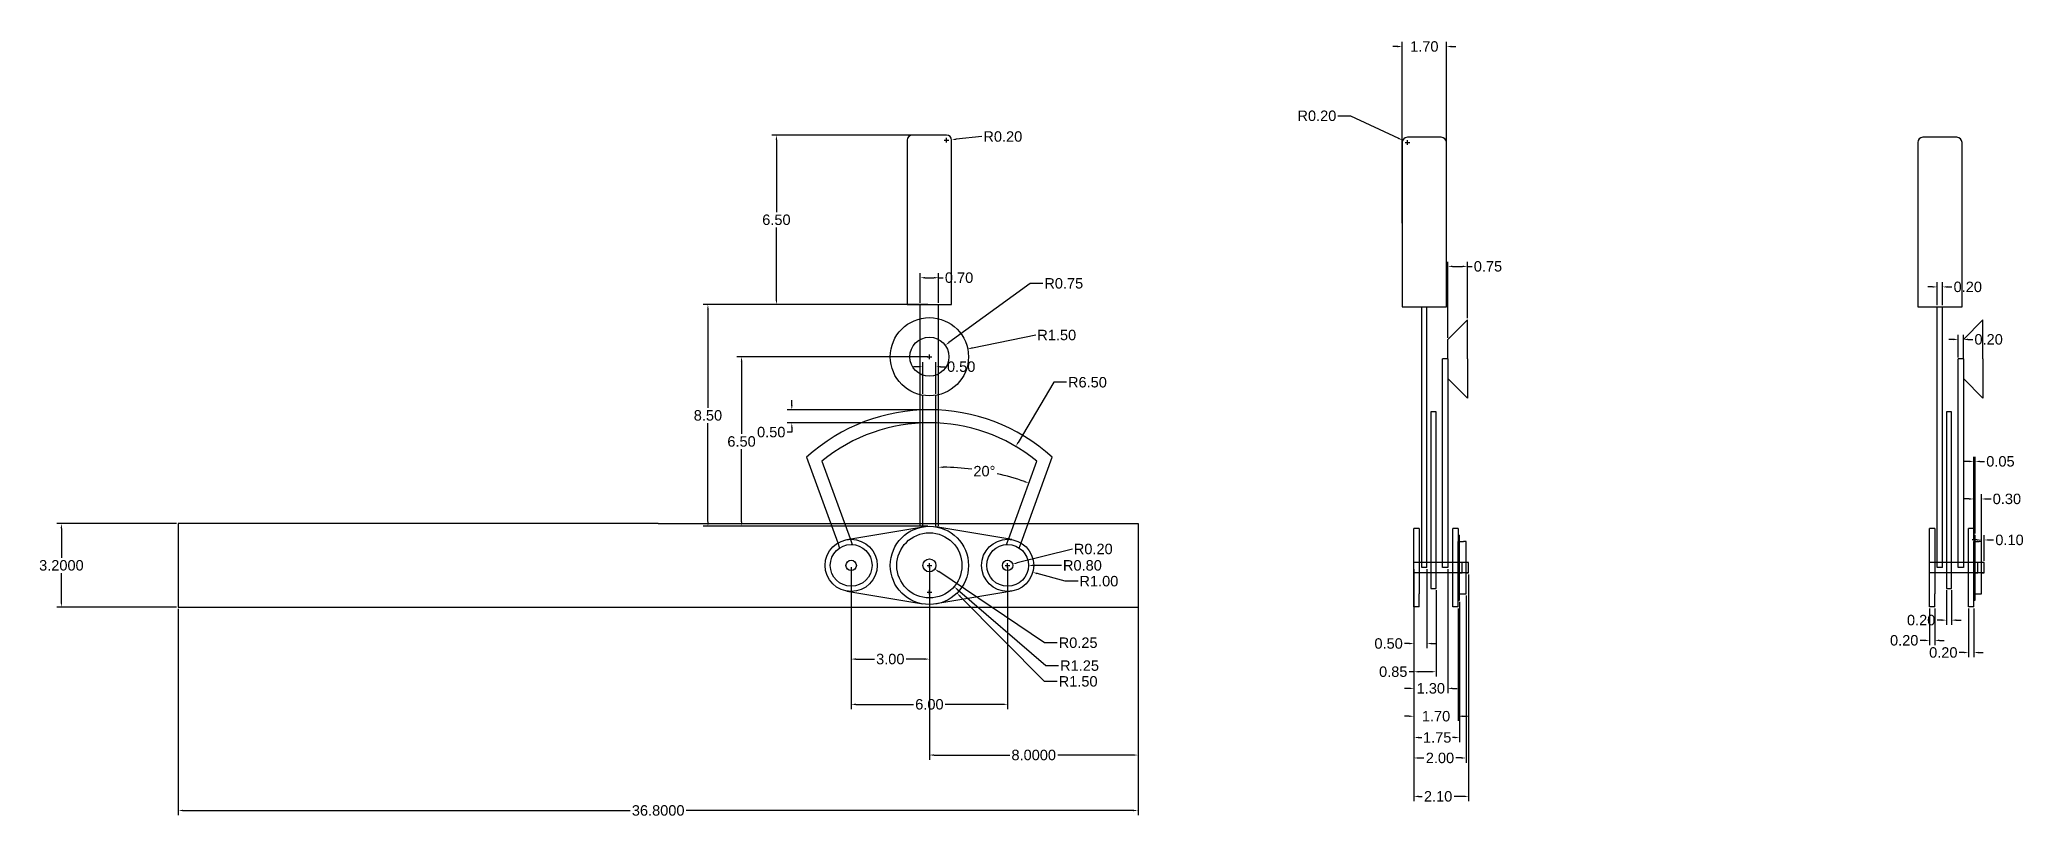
# Model space of a CAD drawing. Header units: inches. Extents: x 10.4 to 86.4, y 3.8 to 33.6.
import ezdxf

# ---------------------------------------------------------------- set-up
doc = ezdxf.new("R2010")
doc.units = ezdxf.units.IN
doc.header["$MEASUREMENT"] = 0
for name, color, linetype in [('Anotari', 40, 'Continuous'), ('Maner', 4, 'Continuous'), ('Maner2', 30, 'Continuous'), ('Prindere', 3, 'Continuous'), ('Roata_Mica', 2, 'Continuous'), ('Roti_Mari', 1, 'Continuous')]:
    doc.layers.add(name, color=color, linetype=linetype)
doc.styles.get("Standard").update_dxf_attribs({"font": 'arial.ttf'})
doc.dimstyles.get("Standard").update_dxf_attribs({"dimtxt": 0.18, "dimasz": 0.18, "dimexe": 0.18, "dimexo": 0.0625, "dimgap": 0.09, "dimtad": 0, "dimtih": 1, "dimtoh": 1, "dimdec": 4, "dimzin": 0, "dimdsep": 46, "dimtxsty": 'Standard', "dimcen": 0.09, "dimadec": 0, "dimazin": 0, "dimtfac": 1, "dimtdec": 4, "dimtofl": 0, "dimtmove": 0, "dimatfit": 3, "dimfxl": 1, "dimtolj": 1, "dimtzin": 0, "dimarcsym": 0})

msp = doc.modelspace()

# ---------------------------------------------------------------- blocks, each defined once
blk = doc.blocks.new('*D39')
at = {"layer": 'Anotari', "color": 0, "lineweight": -2, "transparency": 16777216}
for p, q in [((41.497, 13.373), (41.497, 7.927)), ((47.497, 13.373), (47.497, 7.927)), ((41.677, 8.107), (43.887, 8.107)), ((47.317, 8.107), (45.106, 8.107))]:
    blk.add_line(p, q, dxfattribs=at)
at = {"layer": 'Anotari', "color": 0, "transparency": 16777216}
for points in [[(41.677, 8.137), (41.677, 8.077), (41.497, 8.107)], [(47.317, 8.137), (47.317, 8.077), (47.497, 8.107)]]:
    blk.add_solid(points, dxfattribs=at)
at = {"layer": 'Defpoints', "color": 0, "transparency": 16777216}
for p in [(41.497, 13.435), (47.497, 13.435), (47.497, 8.107)]:
    blk.add_point(p, dxfattribs=at)
at = {"layer": 'Anotari', "color": 0, "transparency": 16777216, "insert": (44.497, 8.107), "char_height": 0.4, "attachment_point": 5}
blk.add_mtext('\\A1;6.00', dxfattribs=at)
blk = doc.blocks.new('*D40')
at = {"layer": 'Anotari', "color": 0, "lineweight": -2, "transparency": 16777216}
for p, q in [((41.497, 13.373), (41.497, 9.663)), ((44.497, 13.373), (44.497, 9.663)), ((41.677, 9.843), (42.388, 9.843)), ((44.317, 9.843), (43.605, 9.843))]:
    blk.add_line(p, q, dxfattribs=at)
at = {"layer": 'Anotari', "color": 0, "transparency": 16777216}
for points in [[(41.677, 9.873), (41.677, 9.813), (41.497, 9.843)], [(44.317, 9.873), (44.317, 9.813), (44.497, 9.843)]]:
    blk.add_solid(points, dxfattribs=at)
at = {"layer": 'Defpoints', "color": 0, "transparency": 16777216}
for p in [(41.497, 13.435), (44.497, 13.435), (41.497, 9.843)]:
    blk.add_point(p, dxfattribs=at)
at = {"layer": 'Anotari', "color": 0, "transparency": 16777216, "insert": (42.997, 9.843), "char_height": 0.4, "attachment_point": 5}
blk.add_mtext('\\A1;3.00', dxfattribs=at)
blk = doc.blocks.new('*D41')
at = {"layer": 'Anotari', "color": 0, "lineweight": -2, "transparency": 16777216}
for p, q in [((44.434, 23.435), (35.825, 23.435)), ((36.005, 23.255), (36.005, 19.48)), ((36.005, 15.115), (36.005, 18.891)), ((44.434, 14.935), (35.825, 14.935))]:
    blk.add_line(p, q, dxfattribs=at)
at = {"layer": 'Anotari', "color": 0, "transparency": 16777216}
for points in [[(35.975, 23.255), (36.035, 23.255), (36.005, 23.435)], [(35.975, 15.115), (36.035, 15.115), (36.005, 14.935)]]:
    blk.add_solid(points, dxfattribs=at)
at = {"layer": 'Defpoints', "color": 0, "transparency": 16777216}
for p in [(36.005, 23.435), (44.497, 23.435), (44.497, 14.935)]:
    blk.add_point(p, dxfattribs=at)
at = {"layer": 'Anotari', "color": 0, "transparency": 16777216, "insert": (36.005, 19.185), "char_height": 0.4, "attachment_point": 5}
blk.add_mtext('\\A1;8.50', dxfattribs=at)
blk = doc.blocks.new('*D42')
at = {"layer": 'Anotari', "color": 0, "lineweight": -2, "transparency": 16777216}
for p, q in [((44.434, 21.435), (37.114, 21.435)), ((37.294, 21.255), (37.294, 18.48)), ((37.294, 15.115), (37.294, 17.891)), ((44.434, 14.935), (37.114, 14.935))]:
    blk.add_line(p, q, dxfattribs=at)
at = {"layer": 'Anotari', "color": 0, "transparency": 16777216}
for points in [[(37.264, 21.255), (37.324, 21.255), (37.294, 21.435)], [(37.264, 15.115), (37.324, 15.115), (37.294, 14.935)]]:
    blk.add_solid(points, dxfattribs=at)
at = {"layer": 'Defpoints', "color": 0, "transparency": 16777216}
for p in [(37.294, 21.435), (44.497, 21.435), (44.497, 14.935)]:
    blk.add_point(p, dxfattribs=at)
at = {"layer": 'Anotari', "color": 0, "transparency": 16777216, "insert": (37.294, 18.185), "char_height": 0.4, "attachment_point": 5}
blk.add_mtext('\\A1;6.50', dxfattribs=at)
blk = doc.blocks.new('*D43')
at = {"layer": 'Anotari', "color": 0, "lineweight": -2, "transparency": 16777216}
for p, q in [((44.067, 21.052), (43.887, 21.052)), ((44.247, 20.019), (44.247, 21.232)), ((44.747, 20.019), (44.747, 21.232)), ((44.927, 21.052), (45.107, 21.052))]:
    blk.add_line(p, q, dxfattribs=at)
at = {"layer": 'Anotari', "color": 0, "transparency": 16777216}
for points in [[(44.067, 21.082), (44.067, 21.022), (44.247, 21.052)], [(44.927, 21.082), (44.927, 21.022), (44.747, 21.052)]]:
    blk.add_solid(points, dxfattribs=at)
at = {"layer": 'Defpoints', "color": 0, "transparency": 16777216}
for p in [(44.747, 21.052), (44.247, 19.956), (44.747, 19.956)]:
    blk.add_point(p, dxfattribs=at)
at = {"layer": 'Anotari', "color": 0, "transparency": 16777216, "insert": (45.715, 21.052), "char_height": 0.4, "attachment_point": 5}
blk.add_mtext('\\A1;0.50', dxfattribs=at)
blk = doc.blocks.new('*D44')
at = {"layer": 'Anotari', "color": 0, "lineweight": -2, "transparency": 16777216}
for p, q in [((44.147, 23.498), (44.147, 24.645)), ((44.327, 24.465), (44.667, 24.465)), ((44.847, 23.498), (44.847, 24.645)), ((44.847, 24.465), (45.027, 24.465))]:
    blk.add_line(p, q, dxfattribs=at)
at = {"layer": 'Anotari', "color": 0, "transparency": 16777216}
for points in [[(44.327, 24.495), (44.327, 24.435), (44.147, 24.465)], [(44.667, 24.495), (44.667, 24.435), (44.847, 24.465)]]:
    blk.add_solid(points, dxfattribs=at)
at = {"layer": 'Defpoints', "color": 0, "transparency": 16777216}
for p in [(44.847, 24.465), (44.147, 23.435), (44.847, 23.435)]:
    blk.add_point(p, dxfattribs=at)
at = {"layer": 'Anotari', "color": 0, "transparency": 16777216, "insert": (45.635, 24.465), "char_height": 0.4, "attachment_point": 5}
blk.add_mtext('\\A1;0.70', dxfattribs=at)
blk = doc.blocks.new('*D45')
at = {"layer": 'Anotari', "color": 0, "lineweight": -2, "transparency": 16777216}
for p, q in [((44.434, 19.404), (39.041, 19.404)), ((39.221, 19.584), (39.221, 19.764)), ((44.434, 18.904), (39.041, 18.904)), ((39.221, 18.544), (39.041, 18.544)), ((39.221, 18.724), (39.221, 18.544))]:
    blk.add_line(p, q, dxfattribs=at)
at = {"layer": 'Anotari', "color": 0, "transparency": 16777216}
for points in [[(39.191, 19.584), (39.251, 19.584), (39.221, 19.404)], [(39.191, 18.724), (39.251, 18.724), (39.221, 18.904)]]:
    blk.add_solid(points, dxfattribs=at)
at = {"layer": 'Defpoints', "color": 0, "transparency": 16777216}
for p in [(44.497, 19.404), (39.221, 18.904), (44.497, 18.904)]:
    blk.add_point(p, dxfattribs=at)
at = {"layer": 'Anotari', "color": 0, "transparency": 16777216, "insert": (38.432, 18.544), "char_height": 0.4, "attachment_point": 5}
blk.add_mtext('\\A1;0.50', dxfattribs=at)
blk = doc.blocks.new('*D46')
at = {"layer": 'Anotari', "color": 0, "lineweight": -2, "transparency": 16777216}
for p, q in [((44.434, 29.935), (38.451, 29.935)), ((38.631, 29.755), (38.631, 26.98)), ((38.631, 23.615), (38.631, 26.391)), ((44.434, 23.435), (38.451, 23.435))]:
    blk.add_line(p, q, dxfattribs=at)
at = {"layer": 'Anotari', "color": 0, "transparency": 16777216}
for points in [[(38.601, 29.755), (38.661, 29.755), (38.631, 29.935)], [(38.601, 23.615), (38.661, 23.615), (38.631, 23.435)]]:
    blk.add_solid(points, dxfattribs=at)
at = {"layer": 'Defpoints', "color": 0, "transparency": 16777216}
for p in [(38.631, 29.935), (44.497, 29.935), (44.497, 23.435)]:
    blk.add_point(p, dxfattribs=at)
at = {"layer": 'Anotari', "color": 0, "transparency": 16777216, "insert": (38.631, 26.685), "char_height": 0.4, "attachment_point": 5}
blk.add_mtext('\\A1;6.50', dxfattribs=at)
blk = doc.blocks.new('*D47')
at = {"layer": 'Anotari', "color": 0, "lineweight": -2, "transparency": 16777216}
for start, end in [(82.77813, 88.98227), (71.01773, 77.19789)]:
    blk.add_arc((44.847, 7.067), 10.134, start, end, dxfattribs=at)
at = {"layer": 'Anotari', "color": 0, "transparency": 16777216}
for points in [[(45.026, 17.169), (45.027, 17.229), (44.847, 17.201)], [(48.153, 16.678), (48.133, 16.621), (48.312, 16.589)]]:
    blk.add_solid(points, dxfattribs=at)
at = {"layer": 'Defpoints', "color": 0, "transparency": 16777216}
for p in [(44.847, 19.956), (47.184, 16.927), (48.618, 17.43), (44.847, 14.935), (47.539, 14.465)]:
    blk.add_point(p, dxfattribs=at)
at = {"layer": 'Anotari', "color": 0, "transparency": 16777216, "insert": (46.606, 17.047), "char_height": 0.4, "attachment_point": 5}
blk.add_mtext('\\A1;20°', dxfattribs=at)
blk = doc.blocks.new('*D48')
at = {"layer": 'Anotari', "color": 0, "lineweight": -2, "transparency": 16777216}
for p, q in [((49.265, 20.455), (47.9, 18.152)), ((49.755, 20.455), (49.265, 20.455)), ((44.407, 12.404), (44.587, 12.404)), ((44.497, 12.314), (44.497, 12.494))]:
    blk.add_line(p, q, dxfattribs=at)
at = {"layer": 'Anotari', "color": 0, "transparency": 16777216}
blk.add_solid([(47.875, 18.167), (47.926, 18.137), (47.809, 17.997)], dxfattribs=at)
at = {"layer": 'Defpoints', "color": 0, "transparency": 16777216}
for p in [(47.809, 17.997), (44.497, 12.404)]:
    blk.add_point(p, dxfattribs=at)
at = {"layer": 'Anotari', "color": 0, "transparency": 16777216, "insert": (50.556, 20.455), "char_height": 0.4, "attachment_point": 5}
blk.add_mtext('\\A1;R6.50', dxfattribs=at)
blk = doc.blocks.new('*D49')
at = {"layer": 'Anotari', "color": 0, "lineweight": -2, "transparency": 16777216}
for p, q in [((48.578, 22.266), (46.143, 21.77)), ((44.407, 21.435), (44.587, 21.435)), ((44.497, 21.345), (44.497, 21.525))]:
    blk.add_line(p, q, dxfattribs=at)
at = {"layer": 'Anotari', "color": 0, "transparency": 16777216}
blk.add_solid([(46.137, 21.8), (46.149, 21.741), (45.966, 21.734)], dxfattribs=at)
at = {"layer": 'Defpoints', "color": 0, "transparency": 16777216}
for p in [(44.497, 21.435), (45.966, 21.734)]:
    blk.add_point(p, dxfattribs=at)
at = {"layer": 'Anotari', "color": 0, "transparency": 16777216, "insert": (49.378, 22.266), "char_height": 0.4, "attachment_point": 5}
blk.add_mtext('\\A1;R1.50', dxfattribs=at)
blk = doc.blocks.new('*D50')
at = {"layer": 'Anotari', "color": 0, "lineweight": -2, "transparency": 16777216}
for p, q in [((44.407, 13.435), (44.587, 13.435)), ((44.497, 13.345), (44.497, 13.525)), ((48.963, 9.59), (45.58, 12.502)), ((49.451, 9.59), (48.963, 9.59))]:
    blk.add_line(p, q, dxfattribs=at)
at = {"layer": 'Anotari', "color": 0, "transparency": 16777216}
blk.add_solid([(45.6, 12.525), (45.561, 12.48), (45.444, 12.62)], dxfattribs=at)
at = {"layer": 'Defpoints', "color": 0, "transparency": 16777216}
for p in [(44.497, 13.435), (45.444, 12.62)]:
    blk.add_point(p, dxfattribs=at)
at = {"layer": 'Anotari', "color": 0, "transparency": 16777216, "insert": (50.254, 9.59), "char_height": 0.4, "attachment_point": 5}
blk.add_mtext('\\A1;R1.25', dxfattribs=at)
blk = doc.blocks.new('*D51')
at = {"layer": 'Anotari', "color": 0, "lineweight": -2, "transparency": 16777216}
for p, q in [((44.407, 13.435), (44.587, 13.435)), ((44.497, 13.345), (44.497, 13.525)), ((48.908, 8.986), (45.679, 12.242)), ((49.398, 8.986), (48.908, 8.986))]:
    blk.add_line(p, q, dxfattribs=at)
at = {"layer": 'Anotari', "color": 0, "transparency": 16777216}
blk.add_solid([(45.701, 12.263), (45.658, 12.221), (45.553, 12.37)], dxfattribs=at)
at = {"layer": 'Defpoints', "color": 0, "transparency": 16777216}
for p in [(44.497, 13.435), (45.553, 12.37)]:
    blk.add_point(p, dxfattribs=at)
at = {"layer": 'Anotari', "color": 0, "transparency": 16777216, "insert": (50.199, 8.986), "char_height": 0.4, "attachment_point": 5}
blk.add_mtext('\\A1;R1.50', dxfattribs=at)
blk = doc.blocks.new('*D52')
at = {"layer": 'Anotari', "color": 0, "lineweight": -2, "transparency": 16777216}
for p, q in [((44.407, 13.435), (44.587, 13.435)), ((44.497, 13.345), (44.497, 13.525)), ((48.908, 10.468), (44.853, 13.195)), ((49.396, 10.468), (48.908, 10.468))]:
    blk.add_line(p, q, dxfattribs=at)
at = {"layer": 'Anotari', "color": 0, "transparency": 16777216}
blk.add_solid([(44.87, 13.22), (44.837, 13.17), (44.704, 13.296)], dxfattribs=at)
at = {"layer": 'Defpoints', "color": 0, "transparency": 16777216}
for p in [(44.497, 13.435), (44.704, 13.296)]:
    blk.add_point(p, dxfattribs=at)
at = {"layer": 'Anotari', "color": 0, "transparency": 16777216, "insert": (50.199, 10.468), "char_height": 0.4, "attachment_point": 5}
blk.add_mtext('\\A1;R0.25', dxfattribs=at)
blk = doc.blocks.new('*D53')
at = {"layer": 'Anotari', "color": 0, "lineweight": -2, "transparency": 16777216}
for p, q in [((49.978, 14.062), (47.865, 13.528)), ((47.407, 13.435), (47.587, 13.435)), ((47.497, 13.345), (47.497, 13.525))]:
    blk.add_line(p, q, dxfattribs=at)
at = {"layer": 'Anotari', "color": 0, "transparency": 16777216}
blk.add_solid([(47.858, 13.557), (47.872, 13.499), (47.69, 13.484)], dxfattribs=at)
at = {"layer": 'Defpoints', "color": 0, "transparency": 16777216}
for p in [(47.497, 13.435), (47.69, 13.484)]:
    blk.add_point(p, dxfattribs=at)
at = {"layer": 'Anotari', "color": 0, "transparency": 16777216, "insert": (50.779, 14.062), "char_height": 0.4, "attachment_point": 5}
blk.add_mtext('\\A1;R0.20', dxfattribs=at)
blk = doc.blocks.new('*D54')
at = {"layer": 'Anotari', "color": 0, "lineweight": -2, "transparency": 16777216}
for p, q in [((47.407, 13.435), (47.587, 13.435)), ((47.497, 13.345), (47.497, 13.525)), ((49.563, 13.435), (48.477, 13.435))]:
    blk.add_line(p, q, dxfattribs=at)
at = {"layer": 'Anotari', "color": 0, "transparency": 16777216}
blk.add_solid([(48.477, 13.465), (48.477, 13.405), (48.297, 13.435)], dxfattribs=at)
at = {"layer": 'Defpoints', "color": 0, "transparency": 16777216}
for p in [(47.497, 13.435), (48.297, 13.435)]:
    blk.add_point(p, dxfattribs=at)
at = {"layer": 'Anotari', "color": 0, "transparency": 16777216, "insert": (50.363, 13.435), "char_height": 0.4, "attachment_point": 5}
blk.add_mtext('\\A1;R0.80', dxfattribs=at)
blk = doc.blocks.new('*D55')
at = {"layer": 'Anotari', "color": 0, "lineweight": -2, "transparency": 16777216}
for p, q in [((47.407, 13.435), (47.587, 13.435)), ((47.497, 13.345), (47.497, 13.525)), ((49.704, 12.828), (48.634, 13.122)), ((50.195, 12.828), (49.704, 12.828))]:
    blk.add_line(p, q, dxfattribs=at)
at = {"layer": 'Anotari', "color": 0, "transparency": 16777216}
blk.add_solid([(48.642, 13.151), (48.626, 13.093), (48.461, 13.17)], dxfattribs=at)
at = {"layer": 'Defpoints', "color": 0, "transparency": 16777216}
for p in [(47.497, 13.435), (48.461, 13.17)]:
    blk.add_point(p, dxfattribs=at)
at = {"layer": 'Anotari', "color": 0, "transparency": 16777216, "insert": (50.995, 12.828), "char_height": 0.4, "attachment_point": 5}
blk.add_mtext('\\A1;R1.00', dxfattribs=at)
blk = doc.blocks.new('*D56')
at = {"layer": 'Anotari', "color": 0, "lineweight": -2, "transparency": 16777216}
for p, q in [((45.057, 29.735), (45.237, 29.735)), ((45.147, 29.645), (45.147, 29.825)), ((46.512, 29.877), (45.524, 29.774))]:
    blk.add_line(p, q, dxfattribs=at)
at = {"layer": 'Anotari', "color": 0, "transparency": 16777216}
blk.add_solid([(45.521, 29.804), (45.528, 29.745), (45.345, 29.756)], dxfattribs=at)
at = {"layer": 'Defpoints', "color": 0, "transparency": 16777216}
for p in [(45.147, 29.735), (45.345, 29.756)]:
    blk.add_point(p, dxfattribs=at)
at = {"layer": 'Anotari', "color": 0, "transparency": 16777216, "insert": (47.312, 29.877), "char_height": 0.4, "attachment_point": 5}
blk.add_mtext('\\A1;R0.20', dxfattribs=at)
blk = doc.blocks.new('*D60')
at = {"layer": 'Anotari', "color": 0, "lineweight": -2, "transparency": 16777216}
for p, q in [((15.697, 11.773), (15.697, 3.858)), ((52.497, 11.773), (52.497, 3.858)), ((15.877, 4.038), (33.022, 4.038)), ((52.317, 4.038), (35.171, 4.038))]:
    blk.add_line(p, q, dxfattribs=at)
at = {"layer": 'Anotari', "color": 0, "transparency": 16777216}
for points in [[(15.877, 4.068), (15.877, 4.008), (15.697, 4.038)], [(52.317, 4.068), (52.317, 4.008), (52.497, 4.038)]]:
    blk.add_solid(points, dxfattribs=at)
at = {"layer": 'Defpoints', "color": 0, "transparency": 16777216}
for p in [(15.697, 11.835), (52.497, 11.835), (15.697, 4.038)]:
    blk.add_point(p, dxfattribs=at)
at = {"layer": 'Anotari', "color": 0, "transparency": 16777216, "insert": (34.097, 4.038), "char_height": 0.4, "attachment_point": 5}
blk.add_mtext('\\A1;36.8000', dxfattribs=at)
blk = doc.blocks.new('*D61')
at = {"layer": 'Anotari', "color": 0, "lineweight": -2, "transparency": 16777216}
for p, q in [((15.634, 15.035), (11.035, 15.035)), ((11.215, 14.855), (11.215, 13.73)), ((11.215, 12.015), (11.215, 13.141)), ((15.634, 11.835), (11.035, 11.835))]:
    blk.add_line(p, q, dxfattribs=at)
at = {"layer": 'Anotari', "color": 0, "transparency": 16777216}
for points in [[(11.185, 14.855), (11.245, 14.855), (11.215, 15.035)], [(11.185, 12.015), (11.245, 12.015), (11.215, 11.835)]]:
    blk.add_solid(points, dxfattribs=at)
at = {"layer": 'Defpoints', "color": 0, "transparency": 16777216}
for p in [(15.697, 15.035), (11.215, 11.835), (15.697, 11.835)]:
    blk.add_point(p, dxfattribs=at)
at = {"layer": 'Anotari', "color": 0, "transparency": 16777216, "insert": (11.215, 13.435), "char_height": 0.4, "attachment_point": 5}
blk.add_mtext('\\A1;3.2000', dxfattribs=at)
blk = doc.blocks.new('*D62')
at = {"layer": 'Anotari', "color": 0, "lineweight": -2, "transparency": 16777216}
for p, q in [((44.497, 13.283), (44.497, 5.983)), ((52.497, 13.373), (52.497, 5.983)), ((44.677, 6.163), (47.577, 6.163)), ((52.317, 6.163), (49.416, 6.163))]:
    blk.add_line(p, q, dxfattribs=at)
at = {"layer": 'Anotari', "color": 0, "transparency": 16777216}
for points in [[(44.677, 6.193), (44.677, 6.133), (44.497, 6.163)], [(52.317, 6.193), (52.317, 6.133), (52.497, 6.163)]]:
    blk.add_solid(points, dxfattribs=at)
at = {"layer": 'Defpoints', "color": 0, "transparency": 16777216}
for p in [(44.497, 13.345), (52.497, 13.435), (52.497, 6.163)]:
    blk.add_point(p, dxfattribs=at)
at = {"layer": 'Anotari', "color": 0, "transparency": 16777216, "insert": (48.497, 6.163), "char_height": 0.4, "attachment_point": 5}
blk.add_mtext('\\A1;8.0000', dxfattribs=at)
blk = doc.blocks.new('*D63')
at = {"layer": 'Anotari', "color": 0, "lineweight": -2, "transparency": 16777216}
for p, q in [((62.623, 26.562), (62.623, 33.509)), ((64.323, 26.562), (64.323, 33.509)), ((62.443, 33.329), (62.263, 33.329)), ((64.503, 33.329), (64.683, 33.329))]:
    blk.add_line(p, q, dxfattribs=at)
at = {"layer": 'Anotari', "color": 0, "transparency": 16777216}
for points in [[(62.443, 33.359), (62.443, 33.299), (62.623, 33.329)], [(64.503, 33.359), (64.503, 33.299), (64.323, 33.329)]]:
    blk.add_solid(points, dxfattribs=at)
at = {"layer": 'Defpoints', "color": 0, "transparency": 16777216}
for p in [(64.323, 33.329), (62.623, 26.499), (64.323, 26.499)]:
    blk.add_point(p, dxfattribs=at)
at = {"layer": 'Anotari', "color": 0, "transparency": 16777216, "insert": (63.473, 33.329), "char_height": 0.4, "attachment_point": 5}
blk.add_mtext('\\A1;1.70', dxfattribs=at)
blk = doc.blocks.new('*D64')
at = {"layer": 'Anotari', "color": 0, "lineweight": -2, "transparency": 16777216}
for p, q in [((60.155, 30.672), (60.645, 30.672)), ((60.645, 30.672), (62.479, 29.811)), ((62.823, 29.559), (62.823, 29.739)), ((62.733, 29.649), (62.913, 29.649))]:
    blk.add_line(p, q, dxfattribs=at)
at = {"layer": 'Anotari', "color": 0, "transparency": 16777216}
blk.add_solid([(62.492, 29.838), (62.466, 29.784), (62.642, 29.734)], dxfattribs=at)
at = {"layer": 'Defpoints', "color": 0, "transparency": 16777216}
for p in [(62.642, 29.734), (62.823, 29.649)]:
    blk.add_point(p, dxfattribs=at)
at = {"layer": 'Anotari', "color": 0, "transparency": 16777216, "insert": (59.354, 30.672), "char_height": 0.4, "attachment_point": 5}
blk.add_mtext('\\A1;R0.20', dxfattribs=at)
blk = doc.blocks.new('*D66')
at = {"layer": 'Anotari', "color": 0, "lineweight": -2, "transparency": 16777216}
for p, q in [((63.073, 13.287), (63.073, 10.258)), ((63.573, 13.287), (63.573, 10.258)), ((62.893, 10.438), (62.713, 10.438)), ((63.753, 10.438), (63.933, 10.438))]:
    blk.add_line(p, q, dxfattribs=at)
at = {"layer": 'Anotari', "color": 0, "transparency": 16777216}
for points in [[(62.893, 10.468), (62.893, 10.408), (63.073, 10.438)], [(63.753, 10.468), (63.753, 10.408), (63.573, 10.438)]]:
    blk.add_solid(points, dxfattribs=at)
at = {"layer": 'Defpoints', "color": 0, "transparency": 16777216}
for p in [(63.073, 13.349), (63.573, 13.349), (63.073, 10.438)]:
    blk.add_point(p, dxfattribs=at)
at = {"layer": 'Anotari', "color": 0, "transparency": 16777216, "insert": (62.104, 10.438), "char_height": 0.4, "attachment_point": 5}
blk.add_mtext('\\A1;0.50', dxfattribs=at)
blk = doc.blocks.new('*D67')
at = {"layer": 'Anotari', "color": 0, "lineweight": -2, "transparency": 16777216}
for p, q in [((63.923, 12.487), (63.923, 9.178)), ((63.073, 11.787), (63.073, 9.178)), ((63.073, 9.358), (62.893, 9.358)), ((63.743, 9.358), (63.253, 9.358))]:
    blk.add_line(p, q, dxfattribs=at)
at = {"layer": 'Anotari', "color": 0, "transparency": 16777216}
for points in [[(63.253, 9.388), (63.253, 9.328), (63.073, 9.358)], [(63.743, 9.388), (63.743, 9.328), (63.923, 9.358)]]:
    blk.add_solid(points, dxfattribs=at)
at = {"layer": 'Defpoints', "color": 0, "transparency": 16777216}
for p in [(63.923, 12.549), (63.073, 11.849), (63.073, 9.358)]:
    blk.add_point(p, dxfattribs=at)
at = {"layer": 'Anotari', "color": 0, "transparency": 16777216, "insert": (62.282, 9.358), "char_height": 0.4, "attachment_point": 5}
blk.add_mtext('\\A1;0.85', dxfattribs=at)
blk = doc.blocks.new('*D68')
at = {"layer": 'Anotari', "color": 0, "lineweight": -2, "transparency": 16777216}
for p, q in [((63.073, 13.287), (63.073, 8.539)), ((64.373, 13.287), (64.373, 8.539)), ((62.893, 8.719), (62.713, 8.719)), ((64.553, 8.719), (64.733, 8.719))]:
    blk.add_line(p, q, dxfattribs=at)
at = {"layer": 'Anotari', "color": 0, "transparency": 16777216}
for points in [[(62.893, 8.749), (62.893, 8.689), (63.073, 8.719)], [(64.553, 8.749), (64.553, 8.689), (64.373, 8.719)]]:
    blk.add_solid(points, dxfattribs=at)
at = {"layer": 'Defpoints', "color": 0, "transparency": 16777216}
for p in [(63.073, 13.349), (64.373, 13.349), (63.073, 8.719)]:
    blk.add_point(p, dxfattribs=at)
at = {"layer": 'Anotari', "color": 0, "transparency": 16777216, "insert": (63.723, 8.719), "char_height": 0.4, "attachment_point": 5}
blk.add_mtext('\\A1;1.30', dxfattribs=at)
blk = doc.blocks.new('*D69')
at = {"layer": 'Anotari', "color": 0, "lineweight": -2, "transparency": 16777216}
for p, q in [((63.073, 11.787), (63.073, 7.471)), ((64.773, 11.787), (64.773, 7.471)), ((62.893, 7.651), (62.713, 7.651)), ((64.953, 7.651), (65.133, 7.651))]:
    blk.add_line(p, q, dxfattribs=at)
at = {"layer": 'Anotari', "color": 0, "transparency": 16777216}
for points in [[(62.893, 7.681), (62.893, 7.621), (63.073, 7.651)], [(64.953, 7.681), (64.953, 7.621), (64.773, 7.651)]]:
    blk.add_solid(points, dxfattribs=at)
at = {"layer": 'Defpoints', "color": 0, "transparency": 16777216}
for p in [(63.073, 11.849), (64.773, 11.849), (63.073, 7.651)]:
    blk.add_point(p, dxfattribs=at)
at = {"layer": 'Anotari', "color": 0, "transparency": 16777216, "insert": (63.923, 7.651), "char_height": 0.4, "attachment_point": 5}
blk.add_mtext('\\A1;1.70', dxfattribs=at)
blk = doc.blocks.new('*D70')
at = {"layer": 'Anotari', "color": 0, "lineweight": -2, "transparency": 16777216}
for p, q in [((65.073, 12.287), (65.073, 5.871)), ((63.073, 11.787), (63.073, 5.871)), ((63.253, 6.051), (63.461, 6.051)), ((64.893, 6.051), (64.685, 6.051))]:
    blk.add_line(p, q, dxfattribs=at)
at = {"layer": 'Anotari', "color": 0, "transparency": 16777216}
for points in [[(63.253, 6.081), (63.253, 6.021), (63.073, 6.051)], [(64.893, 6.081), (64.893, 6.021), (65.073, 6.051)]]:
    blk.add_solid(points, dxfattribs=at)
at = {"layer": 'Defpoints', "color": 0, "transparency": 16777216}
for p in [(65.073, 12.349), (63.073, 11.849), (63.073, 6.051)]:
    blk.add_point(p, dxfattribs=at)
at = {"layer": 'Anotari', "color": 0, "transparency": 16777216, "insert": (64.073, 6.051), "char_height": 0.4, "attachment_point": 5}
blk.add_mtext('\\A1;2.00', dxfattribs=at)
blk = doc.blocks.new('*D71')
at = {"layer": 'Anotari', "color": 0, "lineweight": -2, "transparency": 16777216}
for p, q in [((63.073, 11.787), (63.073, 6.656)), ((64.823, 12.037), (64.823, 6.656)), ((63.253, 6.836), (63.375, 6.836)), ((64.643, 6.836), (64.559, 6.836))]:
    blk.add_line(p, q, dxfattribs=at)
at = {"layer": 'Anotari', "color": 0, "transparency": 16777216}
for points in [[(63.253, 6.866), (63.253, 6.806), (63.073, 6.836)], [(64.643, 6.866), (64.643, 6.806), (64.823, 6.836)]]:
    blk.add_solid(points, dxfattribs=at)
at = {"layer": 'Defpoints', "color": 0, "transparency": 16777216}
for p in [(63.073, 11.849), (64.823, 12.099), (63.073, 6.836)]:
    blk.add_point(p, dxfattribs=at)
at = {"layer": 'Anotari', "color": 0, "transparency": 16777216, "insert": (63.967, 6.836), "char_height": 0.4, "attachment_point": 5}
blk.add_mtext('\\A1;1.75', dxfattribs=at)
blk = doc.blocks.new('*D72')
at = {"layer": 'Anotari', "color": 0, "lineweight": -2, "transparency": 16777216}
for p, q in [((63.073, 13.087), (63.073, 4.398)), ((65.173, 13.087), (65.173, 4.398)), ((63.253, 4.578), (63.391, 4.578)), ((64.993, 4.578), (64.615, 4.578))]:
    blk.add_line(p, q, dxfattribs=at)
at = {"layer": 'Anotari', "color": 0, "transparency": 16777216}
for points in [[(63.253, 4.608), (63.253, 4.548), (63.073, 4.578)], [(64.993, 4.608), (64.993, 4.548), (65.173, 4.578)]]:
    blk.add_solid(points, dxfattribs=at)
at = {"layer": 'Defpoints', "color": 0, "transparency": 16777216}
for p in [(63.073, 13.149), (65.173, 13.149), (63.073, 4.578)]:
    blk.add_point(p, dxfattribs=at)
at = {"layer": 'Anotari', "color": 0, "transparency": 16777216, "insert": (64.003, 4.578), "char_height": 0.4, "attachment_point": 5}
blk.add_mtext('\\A1;2.10', dxfattribs=at)
blk = doc.blocks.new('*D73')
at = {"layer": 'Anotari', "color": 0, "lineweight": -2, "transparency": 16777216}
for p, q in [((64.373, 22.162), (64.373, 25.08)), ((64.553, 24.9), (64.943, 24.9)), ((65.123, 22.912), (65.123, 25.08)), ((65.123, 24.9), (65.303, 24.9))]:
    blk.add_line(p, q, dxfattribs=at)
at = {"layer": 'Anotari', "color": 0, "transparency": 16777216}
for points in [[(64.553, 24.93), (64.553, 24.87), (64.373, 24.9)], [(64.943, 24.93), (64.943, 24.87), (65.123, 24.9)]]:
    blk.add_solid(points, dxfattribs=at)
at = {"layer": 'Defpoints', "color": 0, "transparency": 16777216}
for p in [(65.123, 24.9), (65.123, 22.849), (64.373, 22.099)]:
    blk.add_point(p, dxfattribs=at)
at = {"layer": 'Anotari', "color": 0, "transparency": 16777216, "insert": (65.914, 24.9), "char_height": 0.4, "attachment_point": 5}
blk.add_mtext('\\A1;0.75', dxfattribs=at)
blk = doc.blocks.new('*D93')
at = {"layer": 'Anotari', "color": 0, "lineweight": -2, "transparency": 16777216}
for p, q in [((82.842, 11.787), (82.842, 10.379)), ((83.042, 11.787), (83.042, 10.379)), ((82.662, 10.559), (82.482, 10.559)), ((83.222, 10.559), (83.402, 10.559))]:
    blk.add_line(p, q, dxfattribs=at)
at = {"layer": 'Anotari', "color": 0, "transparency": 16777216}
for points in [[(82.662, 10.589), (82.662, 10.529), (82.842, 10.559)], [(83.222, 10.589), (83.222, 10.529), (83.042, 10.559)]]:
    blk.add_solid(points, dxfattribs=at)
at = {"layer": 'Defpoints', "color": 0, "transparency": 16777216}
for p in [(82.842, 11.849), (83.042, 11.849), (82.842, 10.559)]:
    blk.add_point(p, dxfattribs=at)
at = {"layer": 'Anotari', "color": 0, "transparency": 16777216, "insert": (81.873, 10.559), "char_height": 0.4, "attachment_point": 5}
blk.add_mtext('\\A1;0.20', dxfattribs=at)
blk = doc.blocks.new('*D96')
at = {"layer": 'Anotari', "color": 0, "lineweight": -2, "transparency": 16777216}
for p, q in [((82.962, 24.112), (82.782, 24.112)), ((83.142, 23.412), (83.142, 24.292)), ((83.342, 23.412), (83.342, 24.292)), ((83.522, 24.112), (83.702, 24.112))]:
    blk.add_line(p, q, dxfattribs=at)
at = {"layer": 'Anotari', "color": 0, "transparency": 16777216}
for points in [[(82.962, 24.142), (82.962, 24.082), (83.142, 24.112)], [(83.522, 24.142), (83.522, 24.082), (83.342, 24.112)]]:
    blk.add_solid(points, dxfattribs=at)
at = {"layer": 'Defpoints', "color": 0, "transparency": 16777216}
for p in [(83.342, 24.112), (83.142, 23.349), (83.342, 23.349)]:
    blk.add_point(p, dxfattribs=at)
at = {"layer": 'Anotari', "color": 0, "transparency": 16777216, "insert": (84.311, 24.112), "char_height": 0.4, "attachment_point": 5}
blk.add_mtext('\\A1;0.20', dxfattribs=at)
blk = doc.blocks.new('*D97')
at = {"layer": 'Anotari', "color": 0, "lineweight": -2, "transparency": 16777216}
for p, q in [((83.762, 22.099), (83.582, 22.099)), ((83.942, 21.412), (83.942, 22.279)), ((84.142, 21.412), (84.142, 22.279)), ((84.322, 22.099), (84.502, 22.099))]:
    blk.add_line(p, q, dxfattribs=at)
at = {"layer": 'Anotari', "color": 0, "transparency": 16777216}
for points in [[(83.762, 22.129), (83.762, 22.069), (83.942, 22.099)], [(84.322, 22.129), (84.322, 22.069), (84.142, 22.099)]]:
    blk.add_solid(points, dxfattribs=at)
at = {"layer": 'Defpoints', "color": 0, "transparency": 16777216}
for p in [(84.142, 22.099), (83.942, 21.349), (84.142, 21.349)]:
    blk.add_point(p, dxfattribs=at)
at = {"layer": 'Anotari', "color": 0, "transparency": 16777216, "insert": (85.111, 22.099), "char_height": 0.4, "attachment_point": 5}
blk.add_mtext('\\A1;0.20', dxfattribs=at)
blk = doc.blocks.new('*D98')
at = {"layer": 'Anotari', "color": 0, "lineweight": -2, "transparency": 16777216}
for p, q in [((83.492, 12.487), (83.492, 11.156)), ((83.692, 12.487), (83.692, 11.156)), ((83.312, 11.336), (83.132, 11.336)), ((83.872, 11.336), (84.052, 11.336))]:
    blk.add_line(p, q, dxfattribs=at)
at = {"layer": 'Anotari', "color": 0, "transparency": 16777216}
for points in [[(83.312, 11.366), (83.312, 11.306), (83.492, 11.336)], [(83.872, 11.366), (83.872, 11.306), (83.692, 11.336)]]:
    blk.add_solid(points, dxfattribs=at)
at = {"layer": 'Defpoints', "color": 0, "transparency": 16777216}
for p in [(83.492, 12.549), (83.692, 12.549), (83.492, 11.336)]:
    blk.add_point(p, dxfattribs=at)
at = {"layer": 'Anotari', "color": 0, "transparency": 16777216, "insert": (82.523, 11.336), "char_height": 0.4, "attachment_point": 5}
blk.add_mtext('\\A1;0.20', dxfattribs=at)
blk = doc.blocks.new('*D99')
at = {"layer": 'Anotari', "color": 0, "lineweight": -2, "transparency": 16777216}
for p, q in [((84.342, 11.787), (84.342, 9.914)), ((84.542, 11.787), (84.542, 9.914)), ((84.162, 10.094), (83.982, 10.094)), ((84.722, 10.094), (84.902, 10.094))]:
    blk.add_line(p, q, dxfattribs=at)
at = {"layer": 'Anotari', "color": 0, "transparency": 16777216}
for points in [[(84.162, 10.124), (84.162, 10.064), (84.342, 10.094)], [(84.722, 10.124), (84.722, 10.064), (84.542, 10.094)]]:
    blk.add_solid(points, dxfattribs=at)
at = {"layer": 'Defpoints', "color": 0, "transparency": 16777216}
for p in [(84.342, 11.849), (84.542, 11.849), (84.342, 10.094)]:
    blk.add_point(p, dxfattribs=at)
at = {"layer": 'Anotari', "color": 0, "transparency": 16777216, "insert": (83.373, 10.094), "char_height": 0.4, "attachment_point": 5}
blk.add_mtext('\\A1;0.20', dxfattribs=at)
blk = doc.blocks.new('*D100')
at = {"layer": 'Anotari', "color": 0, "lineweight": -2, "transparency": 16777216}
for p, q in [((84.542, 14.662), (84.542, 17.602)), ((84.592, 14.662), (84.592, 17.602)), ((84.362, 17.422), (84.182, 17.422)), ((84.772, 17.422), (84.952, 17.422))]:
    blk.add_line(p, q, dxfattribs=at)
at = {"layer": 'Anotari', "color": 0, "transparency": 16777216}
for points in [[(84.362, 17.452), (84.362, 17.392), (84.542, 17.422)], [(84.772, 17.452), (84.772, 17.392), (84.592, 17.422)]]:
    blk.add_solid(points, dxfattribs=at)
at = {"layer": 'Defpoints', "color": 0, "transparency": 16777216}
for p in [(84.592, 17.422), (84.542, 14.599), (84.592, 14.599)]:
    blk.add_point(p, dxfattribs=at)
at = {"layer": 'Anotari', "color": 0, "transparency": 16777216, "insert": (85.563, 17.422), "char_height": 0.4, "attachment_point": 5}
blk.add_mtext('\\A1;0.05', dxfattribs=at)
blk = doc.blocks.new('*D101')
at = {"layer": 'Anotari', "color": 0, "lineweight": -2, "transparency": 16777216}
for p, q in [((84.362, 15.982), (84.182, 15.982)), ((84.542, 14.412), (84.542, 16.162)), ((84.842, 14.412), (84.842, 16.162)), ((85.022, 15.982), (85.202, 15.982))]:
    blk.add_line(p, q, dxfattribs=at)
at = {"layer": 'Anotari', "color": 0, "transparency": 16777216}
for points in [[(84.362, 16.012), (84.362, 15.952), (84.542, 15.982)], [(85.022, 16.012), (85.022, 15.952), (84.842, 15.982)]]:
    blk.add_solid(points, dxfattribs=at)
at = {"layer": 'Defpoints', "color": 0, "transparency": 16777216}
for p in [(84.842, 15.982), (84.542, 14.349), (84.842, 14.349)]:
    blk.add_point(p, dxfattribs=at)
at = {"layer": 'Anotari', "color": 0, "transparency": 16777216, "insert": (85.811, 15.982), "char_height": 0.4, "attachment_point": 5}
blk.add_mtext('\\A1;0.30', dxfattribs=at)
blk = doc.blocks.new('*D102')
at = {"layer": 'Anotari', "color": 0, "lineweight": -2, "transparency": 16777216}
for p, q in [((84.842, 13.612), (84.842, 14.59)), ((84.942, 13.612), (84.942, 14.59)), ((84.662, 14.41), (84.482, 14.41)), ((85.122, 14.41), (85.302, 14.41))]:
    blk.add_line(p, q, dxfattribs=at)
at = {"layer": 'Anotari', "color": 0, "transparency": 16777216}
for points in [[(84.662, 14.44), (84.662, 14.38), (84.842, 14.41)], [(85.122, 14.44), (85.122, 14.38), (84.942, 14.41)]]:
    blk.add_solid(points, dxfattribs=at)
at = {"layer": 'Defpoints', "color": 0, "transparency": 16777216}
for p in [(84.942, 14.41), (84.842, 13.549), (84.942, 13.549)]:
    blk.add_point(p, dxfattribs=at)
at = {"layer": 'Anotari', "color": 0, "transparency": 16777216, "insert": (85.911, 14.41), "char_height": 0.4, "attachment_point": 5}
blk.add_mtext('\\A1;0.10', dxfattribs=at)
blk = doc.blocks.new('*D103')
at = {"layer": 'Anotari', "color": 0, "lineweight": -2, "transparency": 16777216}
for p, q in [((48.357, 24.248), (45.248, 21.983)), ((48.846, 24.248), (48.357, 24.248)), ((44.407, 21.435), (44.587, 21.435)), ((44.497, 21.345), (44.497, 21.525))]:
    blk.add_line(p, q, dxfattribs=at)
at = {"layer": 'Anotari', "color": 0, "transparency": 16777216}
blk.add_solid([(45.23, 22.007), (45.266, 21.959), (45.103, 21.877)], dxfattribs=at)
at = {"layer": 'Defpoints', "color": 0, "transparency": 16777216}
for p in [(44.497, 21.435), (45.103, 21.877)]:
    blk.add_point(p, dxfattribs=at)
at = {"layer": 'Anotari', "color": 0, "transparency": 16777216, "insert": (49.648, 24.248), "char_height": 0.4, "attachment_point": 5}
blk.add_mtext('\\A1;R0.75', dxfattribs=at)

# ---------------------------------------------------------------- dimensions: what is measured, and where the dimension line sits
at = {"layer": 'Anotari'}
for base, p1, p2, override, picture, middle in [((64.32293, 33.3294), (62.62293, 26.49919), (64.32293, 26.49919), {"dimtxt": 0.4, "dimdec": 2}, '*D63', (63.47293, 33.3294)), ((65.12293, 24.90017), (64.37293, 22.09919), (65.12293, 22.84919), {"dimtxt": 0.4, "dimdec": 2}, '*D73', (65.91394, 24.90017)), ((44.84652, 24.46506), (44.14652, 23.4353), (44.84652, 23.4353), {"dimtxt": 0.4, "dimdec": 2}, '*D44', (45.63535, 24.46506)), ((83.34195, 24.11231), (83.14195, 23.34919), (83.34195, 23.34919), {"dimtxt": 0.4, "dimdec": 2}, '*D96', (84.31078, 24.11231)), ((84.14195, 22.09919), (83.94195, 21.34919), (84.14195, 21.34919), {"dimtxt": 0.4, "dimdec": 2}, '*D97', (85.11078, 22.09919)), ((44.74652, 21.05203), (44.24652, 19.95628), (44.74652, 19.95628), {"dimtxt": 0.4, "dimdec": 2}, '*D43', (45.71535, 21.05203)), ((84.59195, 17.42243), (84.54195, 14.59919), (84.59195, 14.59919), {"dimtxt": 0.4, "dimdec": 2}, '*D100', (85.56296, 17.42243)), ((84.84195, 15.982), (84.54195, 14.34919), (84.84195, 14.34919), {"dimtxt": 0.4, "dimdec": 2}, '*D101', (85.81078, 15.982)), ((84.94195, 14.41004), (84.84195, 13.54919), (84.94195, 13.54919), {"dimtxt": 0.4, "dimdec": 2}, '*D102', (85.91078, 14.41004)), ((47.49652, 8.10694), (41.49652, 13.4353), (47.49652, 13.4353), {"dimtxt": 0.4, "dimdec": 2}, '*D39', (44.49652, 8.10694)), ((41.49652, 9.84323), (44.49652, 13.4353), (41.49652, 13.4353), {"dimtxt": 0.4, "dimdec": 2}, '*D40', (42.99652, 9.84323)), ((52.49652, 6.16296), (44.49652, 13.3453), (52.49652, 13.4353), {"dimtxt": 0.4}, '*D62', (48.49652, 6.16296)), ((63.07293, 10.43783), (63.57293, 13.34919), (63.07293, 13.34919), {"dimtxt": 0.4, "dimdec": 2}, '*D66', (62.1041, 10.43783)), ((63.07293, 8.71915), (64.37293, 13.34919), (63.07293, 13.34919), {"dimtxt": 0.4, "dimdec": 2}, '*D68', (63.72293, 8.71915)), ((63.07293, 9.35838), (63.92293, 12.54919), (63.07293, 11.84919), {"dimtxt": 0.4, "dimdec": 2}, '*D67', (62.28192, 9.35838)), ((83.49195, 11.3356), (83.69195, 12.54919), (83.49195, 12.54919), {"dimtxt": 0.4, "dimdec": 2}, '*D98', (82.52313, 11.3356)), ((15.69652, 4.03815), (52.49652, 11.8353), (15.69652, 11.8353), {"dimtxt": 0.4}, '*D60', (34.09652, 4.03815)), ((63.07293, 7.65071), (64.77293, 11.84919), (63.07293, 11.84919), {"dimtxt": 0.4, "dimdec": 2}, '*D69', (63.92293, 7.65071)), ((82.84195, 10.55877), (83.04195, 11.84919), (82.84195, 11.84919), {"dimtxt": 0.4, "dimdec": 2}, '*D93', (81.87313, 10.55877)), ((84.34195, 10.09352), (84.54195, 11.84919), (84.34195, 11.84919), {"dimtxt": 0.4, "dimdec": 2}, '*D99', (83.37313, 10.09352))]:
    dim = msp.add_linear_dim(base=base, p1=p1, p2=p2, dimstyle='Standard', override=override, dxfattribs=at)
    dim.commit()
    dim.dimension.update_dxf_attribs({"geometry": picture, "text_midpoint": middle})
for center, mpoint, picture, middle in [((62.82293, 29.64919), (62.64191, 29.73423), '*D64', (59.35437, 30.67207)), ((45.14652, 29.7353), (45.34546, 29.75591), '*D56', (46.51152, 29.87672)), ((44.49652, 21.4353), (45.10267, 21.87698), '*D103', (49.64801, 24.24835)), ((44.49652, 21.4353), (45.96638, 21.73449), '*D49', (48.57817, 22.26612)), ((44.49652, 12.40412), (47.80872, 17.99692), '*D48', (50.5556, 20.45523)), ((47.49652, 13.4353), (47.69043, 13.48428), '*D53', (49.97847, 14.06227)), ((47.49652, 13.4353), (48.29652, 13.4353), '*D54', (50.36287, 13.4353)), ((44.49652, 13.4353), (45.44378, 12.61969), '*D50', (50.25358, 9.58993)), ((44.49652, 13.4353), (45.55264, 12.37011), '*D51', (50.19866, 8.98631)), ((44.49652, 13.4353), (44.70396, 13.29576), '*D52', (50.19866, 10.46794)), ((47.49652, 13.4353), (48.46065, 13.16986), '*D55', (50.99491, 12.82757))]:
    dim = msp.add_radius_dim(center=center, mpoint=mpoint, dimstyle='Standard', override={"dimtxt": 0.4, "dimdec": 2}, dxfattribs=at)
    dim.commit()
    dim.dimension.update_dxf_attribs({"geometry": picture, "text_midpoint": middle, "dimtype": 164})
for base, p1, p2, override, picture, middle in [((38.63083, 29.9353), (44.49652, 23.4353), (44.49652, 29.9353), {"dimtxt": 0.4, "dimdec": 2}, '*D46', (38.63083, 26.6853)), ((36.00489, 23.4353), (44.49652, 14.9353), (44.49652, 23.4353), {"dimtxt": 0.4, "dimdec": 2}, '*D41', (36.00489, 19.1853)), ((39.22081, 18.90412), (44.49652, 19.40412), (44.49652, 18.90412), {"dimtxt": 0.4, "dimdec": 2}, '*D45', (38.43199, 18.54412)), ((11.21535, 11.8353), (15.69652, 15.0353), (15.69652, 11.8353), {"dimtxt": 0.4}, '*D61', (11.21535, 13.4353))]:
    dim = msp.add_linear_dim(base=base, p1=p1, p2=p2, angle=90, dimstyle='Standard', override=override, dxfattribs=at)
    dim.commit()
    dim.dimension.update_dxf_attribs({"geometry": picture, "text_midpoint": middle})
dim = msp.add_linear_dim(base=(37.29396, 21.4353), p1=(44.49652, 14.9353), p2=(44.49652, 21.4353), angle=90, dimstyle='Standard', override={"dimtxt": 0.4, "dimdec": 2}, dxfattribs=at)
dim.commit()
dim.dimension.update_dxf_attribs({"geometry": '*D42', "text_midpoint": (37.29396, 18.1853), "dimtype": 160})
dim = msp.add_angular_dim_2l(base=(47.18351, 16.92741), line1=((44.84652, 14.9353), (44.84652, 19.95628)), line2=((47.53921, 14.46498), (48.61841, 17.43006)), dimstyle='Standard', override={"dimtxt": 0.4}, dxfattribs=at)
dim.commit()
dim.dimension.update_dxf_attribs({"geometry": '*D47', "text_midpoint": (46.60622, 17.04661)})
for base, p1, p2, picture, middle in [((63.07293, 4.57838), (65.17293, 13.14919), (63.07293, 13.14919), '*D72', (64.00306, 4.57838)), ((63.07293, 6.05092), (65.07293, 12.34919), (63.07293, 11.84919), '*D70', (64.07293, 6.05092)), ((63.07293, 6.83639), (64.82293, 12.09919), (63.07293, 11.84919), '*D71', (63.96724, 6.83639))]:
    dim = msp.add_linear_dim(base=base, p1=p1, p2=p2, dimstyle='Standard', override={"dimtxt": 0.4, "dimdec": 2}, dxfattribs=at)
    dim.commit()
    dim.dimension.update_dxf_attribs({"geometry": picture, "text_midpoint": middle, "dimtype": 160})

# ---------------------------------------------------------------- linework, layer by layer
at = {"layer": 'Maner'}
for p, q in [((64.37293, 22.09919), (65.12293, 22.84919)), ((65.12293, 21.34919), (65.12293, 22.84919)), ((84.14195, 22.09919), (84.89195, 22.84919)), ((84.89195, 21.34919), (84.89195, 22.84919)), ((64.37293, 21.34919), (64.37293, 22.09919)), ((84.14195, 21.34919), (84.14195, 22.09919)), ((64.17293, 13.34919), (64.17293, 21.34919)), ((64.37293, 21.34919), (64.17293, 21.34919)), ((64.37293, 21.34919), (64.37293, 13.34919)), ((64.37293, 21.34919), (64.37293, 20.59919)), ((65.12293, 21.34919), (65.12293, 19.84919)), ((83.94195, 13.34919), (83.94195, 21.34919)), ((84.14195, 21.34919), (83.94195, 21.34919)), ((84.14195, 21.34919), (84.14195, 13.34919)), ((84.14195, 21.34919), (84.14195, 20.59919)), ((84.89195, 21.34919), (84.89195, 19.84919)), ((64.37293, 20.59919), (65.12293, 19.84919)), ((84.14195, 20.59919), (84.89195, 19.84919)), ((44.24652, 14.9353), (44.24652, 19.95628)), ((44.74652, 14.9353), (44.74652, 19.95628)), ((64.37293, 13.34919), (64.17293, 13.34919)), ((84.14195, 13.34919), (83.94195, 13.34919))]:
    msp.add_line(p, q, dxfattribs=at)
at = {"layer": 'Maner', "extrusion": (0, -1, -2.22045e-16)}
for p, q in [((64.37293, 21.34919), (64.37293, 20.98519)), ((84.14195, 21.34919), (84.14195, 20.98519))]:
    msp.add_line(p, q, dxfattribs=at)
at = {"layer": 'Maner'}
for radius in [1.5, 0.75]:
    msp.add_circle((44.49652, 21.4353), radius, dxfattribs=at)
at = {"layer": 'Maner2'}
for p, q in [((44.14652, 21.4353), (44.14652, 23.4353)), ((44.14652, 23.4353), (44.84652, 23.4353)), ((44.84652, 21.4353), (44.84652, 23.4353)), ((63.37293, 13.34919), (63.37293, 23.34919)), ((63.37293, 23.34919), (63.57293, 23.34919)), ((63.57293, 21.34919), (63.57293, 23.34919)), ((83.14195, 13.34919), (83.14195, 23.34919)), ((83.14195, 23.34919), (83.34195, 23.34919)), ((83.34195, 21.34919), (83.34195, 23.34919)), ((44.14652, 19.95628), (44.14652, 21.4353)), ((44.84652, 19.95628), (44.84652, 21.4353)), ((63.57293, 13.34919), (63.57293, 21.34919)), ((83.34195, 13.34919), (83.34195, 21.34919)), ((44.14652, 14.9353), (44.14652, 19.95628)), ((44.84652, 14.9353), (44.84652, 19.95628)), ((63.57293, 13.34919), (63.37293, 13.34919)), ((83.34195, 13.34919), (83.14195, 13.34919))]:
    msp.add_line(p, q, dxfattribs=at)
for points in [[(45.34652, 23.4353), (45.34652, 29.7353, 0.41421356), (45.14652, 29.9353), (44.84652, 29.9353), (44.14652, 29.9353), (43.84652, 29.9353, 0.41421356), (43.64652, 29.7353), (43.64652, 23.4353)], [(64.32293, 23.34919), (64.32293, 29.64919, 0.41421356), (64.12293, 29.84919), (63.82293, 29.84919), (63.12293, 29.84919), (62.82293, 29.84919, 0.41421356), (62.62293, 29.64919), (62.62293, 23.34919)], [(84.09195, 23.34919), (84.09195, 29.64919, 0.41421356), (83.89195, 29.84919), (83.59195, 29.84919), (82.89195, 29.84919), (82.59195, 29.84919, 0.41421356), (82.39195, 29.64919), (82.39195, 23.34919)]]:
    msp.add_lwpolyline(points, format="xyb", close=True, dxfattribs=at)
at = {"layer": 'Prindere'}
for p, q in [((34.09652, 15.0353), (15.69652, 15.0353)), ((15.69652, 15.0353), (15.69652, 11.8353)), ((34.09652, 15.0353), (52.49652, 15.0353)), ((52.49652, 15.0353), (52.49652, 11.8353)), ((15.69652, 11.8353), (52.49652, 11.8353))]:
    msp.add_line(p, q, dxfattribs=at)
at = {"layer": 'Roata_Mica'}
for p, q in [((64.77293, 12.34919), (64.77293, 14.34919)), ((64.77293, 14.34919), (64.97293, 14.34919)), ((65.07293, 14.34919), (64.97293, 14.34919)), ((65.07293, 12.34919), (65.07293, 14.34919)), ((84.54195, 12.34919), (84.54195, 14.34919)), ((84.54195, 14.34919), (84.74195, 14.34919)), ((84.84195, 14.34919), (84.74195, 14.34919)), ((84.84195, 12.34919), (84.84195, 14.34919)), ((65.07293, 13.54919), (63.07293, 13.54919)), ((65.17293, 13.14919), (63.07293, 13.14919)), ((65.17293, 13.54919), (65.07293, 13.54919)), ((65.07293, 13.14919), (65.17293, 13.14919)), ((65.17293, 13.14919), (65.17293, 13.54919)), ((84.84195, 13.54919), (82.84195, 13.54919)), ((84.94195, 13.14919), (82.84195, 13.14919)), ((84.94195, 13.54919), (84.84195, 13.54919)), ((84.84195, 13.14919), (84.94195, 13.14919)), ((84.94195, 13.14919), (84.94195, 13.54919)), ((64.77293, 12.34919), (64.97293, 12.34919)), ((64.97293, 12.34919), (65.07293, 12.34919)), ((84.54195, 12.34919), (84.74195, 12.34919)), ((84.74195, 12.34919), (84.84195, 12.34919))]:
    msp.add_line(p, q, dxfattribs=at)
for centre, radius in [((41.49652, 13.4353), 1), ((41.49652, 13.4353), 0.8), ((47.49652, 13.4353), 1), ((47.49652, 13.4353), 0.8), ((41.49652, 13.4353), 0.2), ((47.49652, 13.4353), 0.2)]:
    msp.add_circle(centre, radius, dxfattribs=at)
at = {"layer": 'Roti_Mari'}
for p, q in [((63.92293, 19.31802), (63.72293, 19.31802)), ((63.72293, 19.31802), (63.72293, 14.14919)), ((63.92293, 14.14919), (63.92293, 19.31802)), ((83.69195, 19.31802), (83.49195, 19.31802)), ((83.49195, 19.31802), (83.49195, 14.14919)), ((83.69195, 14.14919), (83.69195, 19.31802)), ((41.33631, 14.42238), (44.24651, 14.91432)), ((47.65673, 14.42238), (44.74653, 14.91432)), ((63.07293, 11.84919), (63.07293, 14.84919)), ((63.27293, 14.84919), (63.07293, 14.84919)), ((63.27293, 14.84919), (63.27293, 14.34919)), ((64.57293, 11.84919), (64.57293, 14.84919)), ((64.77293, 14.84919), (64.57293, 14.84919)), ((64.77293, 14.84919), (64.77293, 14.34919)), ((64.77293, 14.59919), (64.82293, 14.59919)), ((64.82293, 12.09919), (64.82293, 14.59919)), ((82.84195, 11.84919), (82.84195, 14.84919)), ((83.04195, 14.84919), (82.84195, 14.84919)), ((83.04195, 14.84919), (83.04195, 14.34919)), ((84.34195, 11.84919), (84.34195, 14.84919)), ((84.54195, 14.84919), (84.34195, 14.84919)), ((84.54195, 14.84919), (84.54195, 14.34919)), ((84.54195, 14.59919), (84.59195, 14.59919)), ((84.59195, 12.09919), (84.59195, 14.59919)), ((63.27293, 14.34919), (63.27293, 12.34919)), ((63.72293, 14.14919), (63.72293, 12.54919)), ((63.92293, 13.34919), (63.92293, 14.14919)), ((83.04195, 14.34919), (83.04195, 12.34919)), ((83.49195, 14.14919), (83.49195, 12.54919)), ((83.69195, 13.34919), (83.69195, 14.14919)), ((63.92293, 12.54919), (63.92293, 13.34919)), ((64.92293, 13.54919), (64.82293, 13.54919)), ((64.82293, 13.14919), (64.92293, 13.14919)), ((64.92293, 13.14919), (64.92293, 13.54919)), ((83.69195, 12.54919), (83.69195, 13.34919)), ((84.69195, 13.54919), (84.59195, 13.54919)), ((84.59195, 13.14919), (84.69195, 13.14919)), ((84.69195, 13.14919), (84.69195, 13.54919)), ((41.33631, 12.44821), (44.24651, 11.95628)), ((47.65673, 12.44821), (44.74653, 11.95628)), ((63.27293, 11.84919), (63.27293, 12.34919)), ((63.72293, 12.54919), (63.92293, 12.54919)), ((64.77293, 11.84919), (64.77293, 12.34919)), ((83.04195, 11.84919), (83.04195, 12.34919)), ((83.49195, 12.54919), (83.69195, 12.54919)), ((84.54195, 11.84919), (84.54195, 12.34919)), ((63.27293, 11.84919), (63.07293, 11.84919)), ((64.77293, 11.84919), (64.57293, 11.84919)), ((64.77293, 12.09919), (64.82293, 12.09919)), ((83.04195, 11.84919), (82.84195, 11.84919)), ((84.54195, 11.84919), (84.34195, 11.84919)), ((84.54195, 12.09919), (84.59195, 12.09919))]:
    msp.add_line(p, q, dxfattribs=at)
for points in [[(47.93909, 14.10173), (48.00905, 14.29397), (49.20612, 17.58289, 0.38670575), (39.78692, 17.58289), (40.98399, 14.29397), (41.05396, 14.10173)], [(47.45522, 14.23423), (47.53921, 14.46498), (48.61841, 17.43006, 0.3576182), (40.37464, 17.43006), (41.45384, 14.46498), (41.53782, 14.23423)]]:
    msp.add_lwpolyline(points, format="xyb", dxfattribs=at)
for radius in [1.5, 1.25, 0.25]:
    msp.add_circle((44.49652, 13.4353), radius, dxfattribs=at)

msp.set_redraw_order([(e.dxf.handle, doc.entitydb.next_handle()) for e in msp.query("TEXT MTEXT ATTDEF DIMENSION ARC_DIMENSION")])  # texts and dimensions are drawn at this point

doc.saveas('drawing.dxf')
